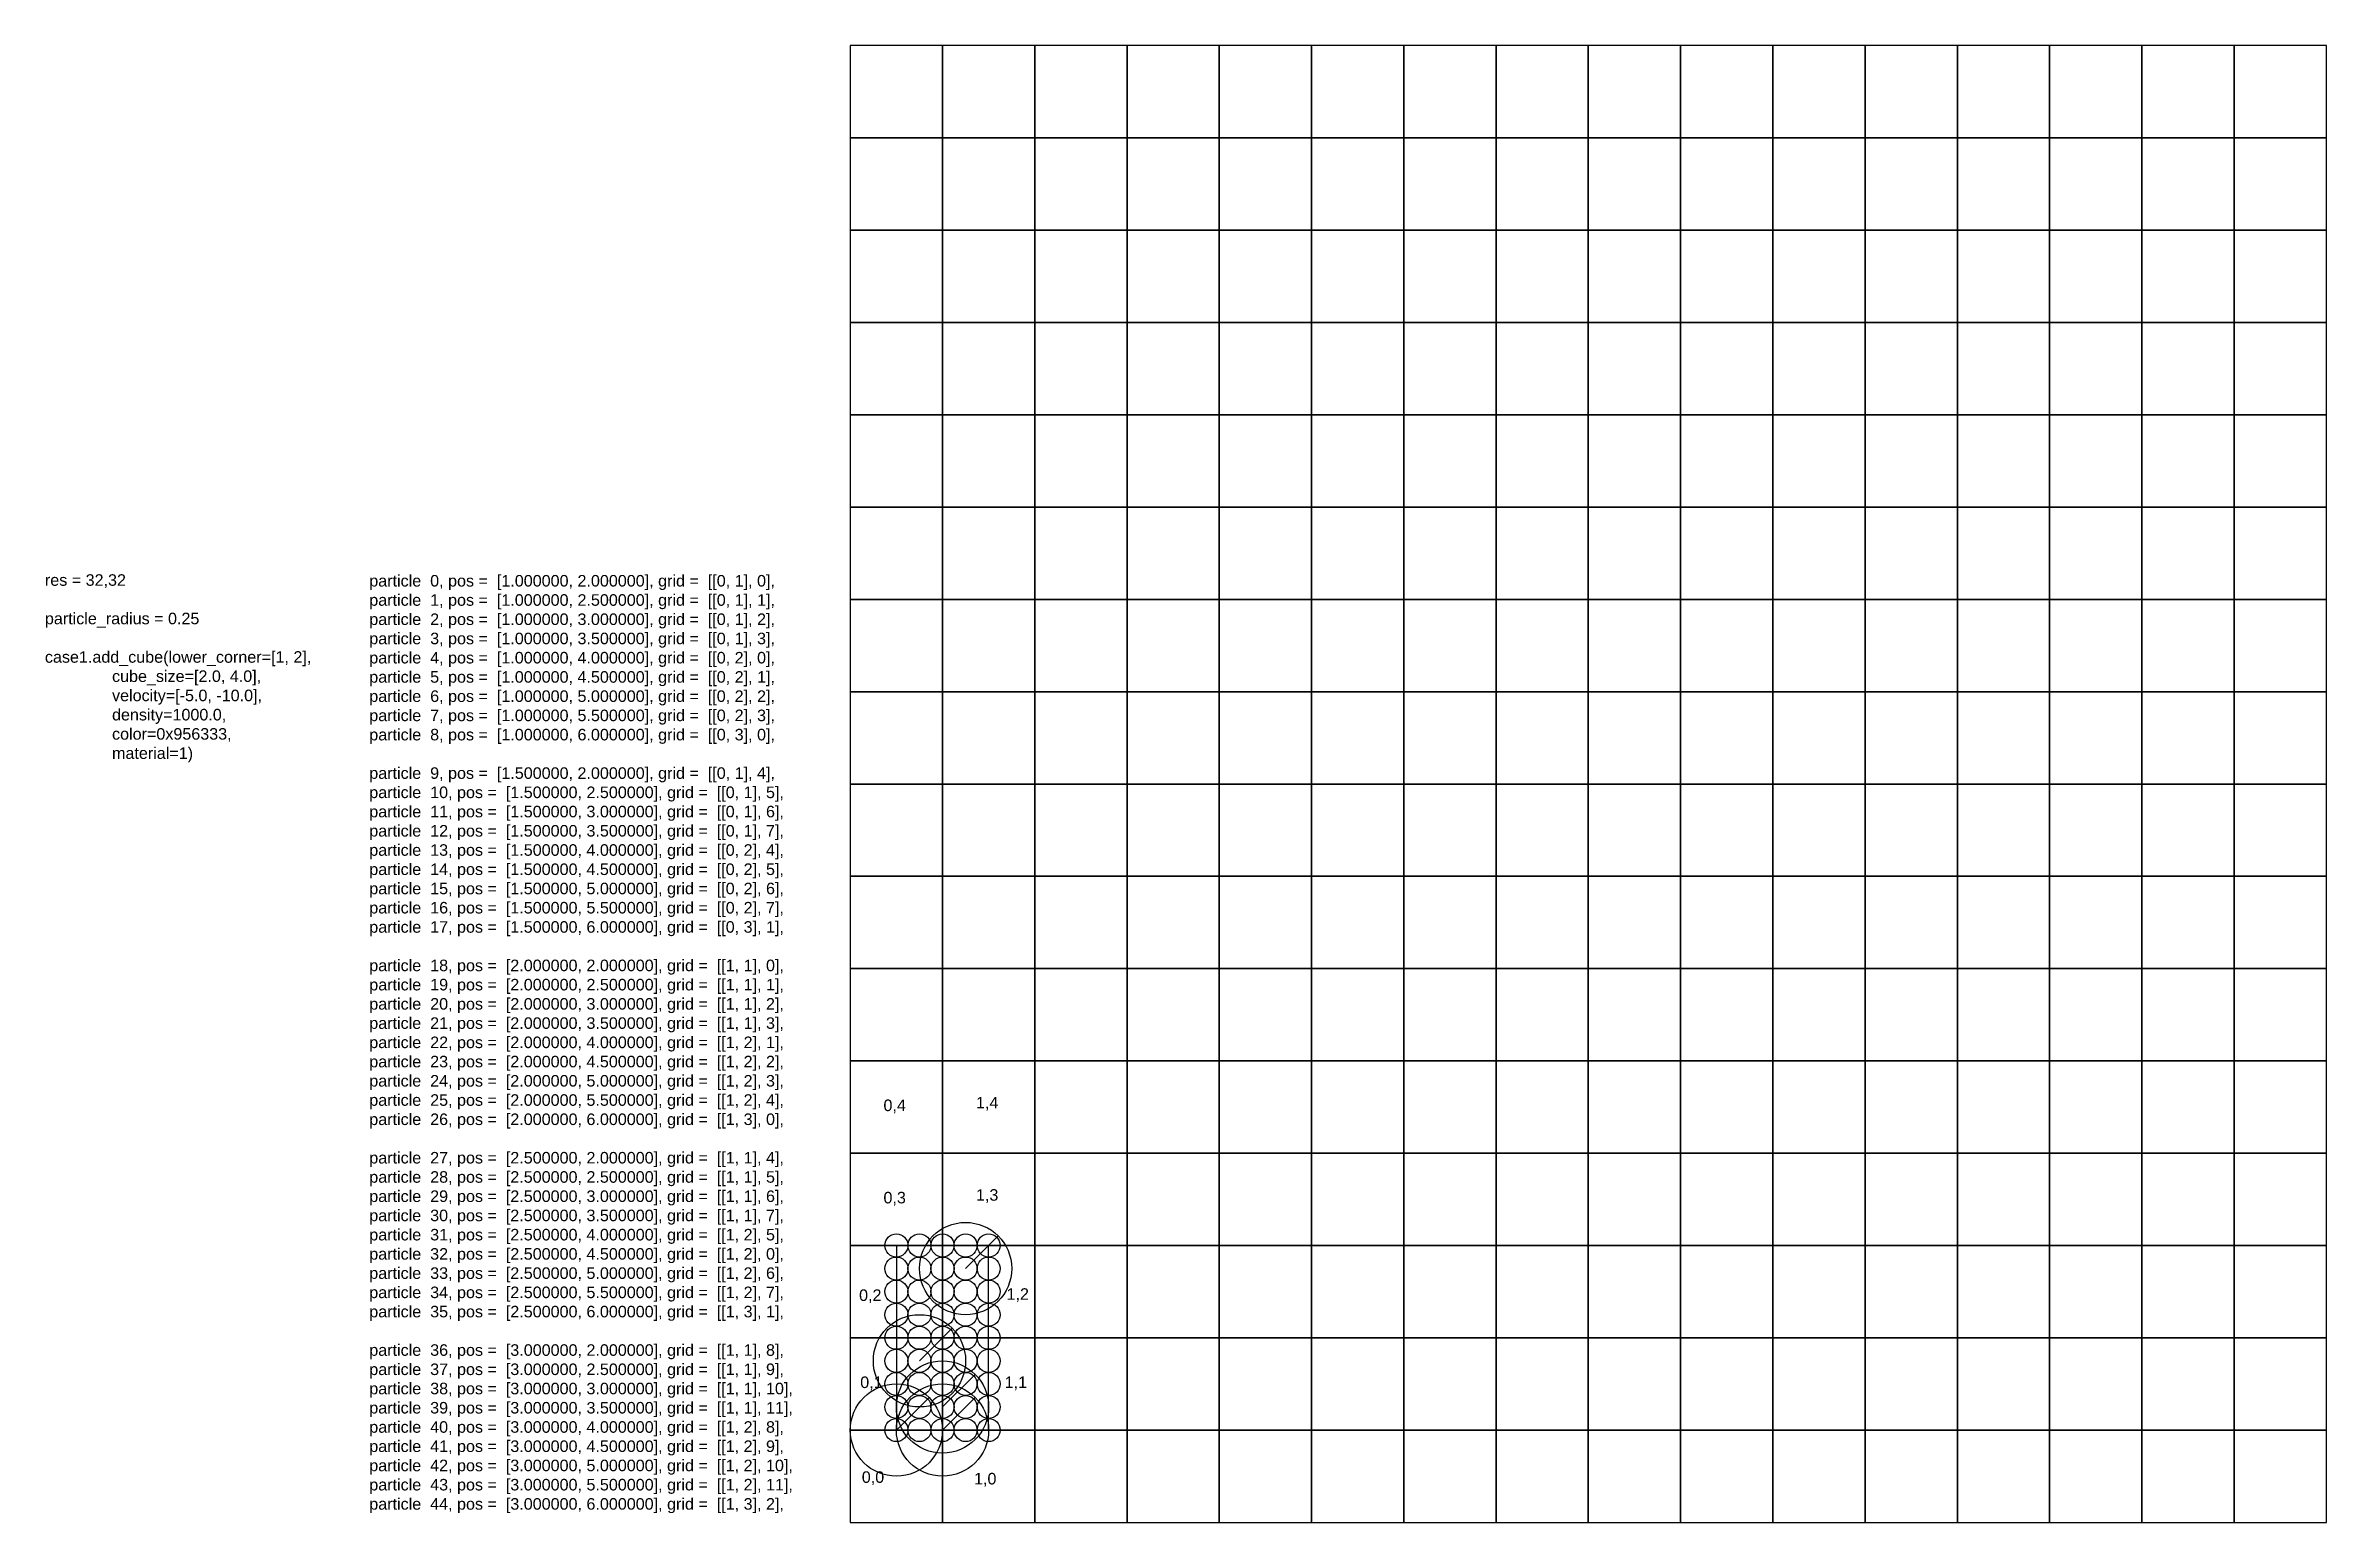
# Model space of a CAD drawing. Header units: millimetres. Extents: x -26 to 82, y 0 to 32.
# Drawn here: x 32.56 to 82, y 0 to 32 of the extents above; entities that cross this region are included whole.
import ezdxf

# ---------------------------------------------------------------- set-up
doc = ezdxf.new("R2010")
doc.units = ezdxf.units.MM
doc.styles.get("Standard").update_dxf_attribs({"font": 'arial.ttf'})

msp = doc.modelspace()

# ---------------------------------------------------------------- texts
at = {"char_height": 0.25, "attachment_point": 1}
for s, insert, width in [('res = 32,32\\P\\Pparticle_radius = 0.25\\P\\Pcase1.add_cube(lower_corner=[1, 2],\\P               cube_size=[2.0, 4.0],\\P               velocity=[-5.0, -10.0],\\P               density=1000.0,\\P               color=0x956333,\\P               material=1)', (32.541, 20.545), 6.0178), ('particle  0, pos =  [1.000000, 2.000000], grid =  [[0, 1], 0], \\Pparticle  1, pos =  [1.000000, 2.500000], grid =  [[0, 1], 1],\\Pparticle  2, pos =  [1.000000, 3.000000], grid =  [[0, 1], 2],\\Pparticle  3, pos =  [1.000000, 3.500000], grid =  [[0, 1], 3],\\Pparticle  4, pos =  [1.000000, 4.000000], grid =  [[0, 2], 0],\\Pparticle  5, pos =  [1.000000, 4.500000], grid =  [[0, 2], 1],\\Pparticle  6, pos =  [1.000000, 5.000000], grid =  [[0, 2], 2],\\Pparticle  7, pos =  [1.000000, 5.500000], grid =  [[0, 2], 3],\\Pparticle  8, pos =  [1.000000, 6.000000], grid =  [[0, 3], 0],\\P\\Pparticle  9, pos =  [1.500000, 2.000000], grid =  [[0, 1], 4],\\Pparticle  10, pos =  [1.500000, 2.500000], grid =  [[0, 1], 5],\\Pparticle  11, pos =  [1.500000, 3.000000], grid =  [[0, 1], 6],\\Pparticle  12, pos =  [1.500000, 3.500000], grid =  [[0, 1], 7],\\Pparticle  13, pos =  [1.500000, 4.000000], grid =  [[0, 2], 4],\\Pparticle  14, pos =  [1.500000, 4.500000], grid =  [[0, 2], 5],\\Pparticle  15, pos =  [1.500000, 5.000000], grid =  [[0, 2], 6],\\Pparticle  16, pos =  [1.500000, 5.500000], grid =  [[0, 2], 7],\\Pparticle  17, pos =  [1.500000, 6.000000], grid =  [[0, 3], 1],\\P\\Pparticle  18, pos =  [2.000000, 2.000000], grid =  [[1, 1], 0],\\Pparticle  19, pos =  [2.000000, 2.500000], grid =  [[1, 1], 1],\\Pparticle  20, pos =  [2.000000, 3.000000], grid =  [[1, 1], 2],\\Pparticle  21, pos =  [2.000000, 3.500000], grid =  [[1, 1], 3],\\Pparticle  22, pos =  [2.000000, 4.000000], grid =  [[1, 2], 1],\\Pparticle  23, pos =  [2.000000, 4.500000], grid =  [[1, 2], 2],\\Pparticle  24, pos =  [2.000000, 5.000000], grid =  [[1, 2], 3],\\Pparticle  25, pos =  [2.000000, 5.500000], grid =  [[1, 2], 4],\\Pparticle  26, pos =  [2.000000, 6.000000], grid =  [[1, 3], 0],\\P\\Pparticle  27, pos =  [2.500000, 2.000000], grid =  [[1, 1], 4],\\Pparticle  28, pos =  [2.500000, 2.500000], grid =  [[1, 1], 5],\\Pparticle  29, pos =  [2.500000, 3.000000], grid =  [[1, 1], 6],\\Pparticle  30, pos =  [2.500000, 3.500000], grid =  [[1, 1], 7],\\Pparticle  31, pos =  [2.500000, 4.000000], grid =  [[1, 2], 5],\\Pparticle  32, pos =  [2.500000, 4.500000], grid =  [[1, 2], 0],\\Pparticle  33, pos =  [2.500000, 5.000000], grid =  [[1, 2], 6], \\Pparticle  34, pos =  [2.500000, 5.500000], grid =  [[1, 2], 7],\\Pparticle  35, pos =  [2.500000, 6.000000], grid =  [[1, 3], 1],\\P\\Pparticle  36, pos =  [3.000000, 2.000000], grid =  [[1, 1], 8],\\Pparticle  37, pos =  [3.000000, 2.500000], grid =  [[1, 1], 9],\\Pparticle  38, pos =  [3.000000, 3.000000], grid =  [[1, 1], 10],\\Pparticle  39, pos =  [3.000000, 3.500000], grid =  [[1, 1], 11],\\Pparticle  40, pos =  [3.000000, 4.000000], grid =  [[1, 2], 8],\\Pparticle  41, pos =  [3.000000, 4.500000], grid =  [[1, 2], 9],\\Pparticle  42, pos =  [3.000000, 5.000000], grid =  [[1, 2], 10],\\Pparticle  43, pos =  [3.000000, 5.500000], grid =  [[1, 2], 11],\\Pparticle  44, pos =  [3.000000, 6.000000], grid =  [[1, 3], 2],', (39.573, 20.529), 9.58626)]:
    msp.add_mtext(s, dxfattribs=dict(at, insert=insert, width=width))
for s, insert in [('0,4', (50.72, 9.162)), ('1,4', (52.725, 9.22)), ('0,3', (50.72, 7.162)), ('1,3', (52.725, 7.22)), ('0,2', (50.191, 5.048)), ('1,2', (53.388, 5.073)), ('0,1', (50.216, 3.161)), ('1,1', (53.346, 3.161)), ('0,0', (50.25, 1.106)), ('1,0', (52.683, 1.072))]:
    msp.add_mtext_dynamic_manual_height_columns(s, width=2, gutter_width=12.5, heights=[0], dxfattribs=dict(at, insert=insert))

# ---------------------------------------------------------------- linework, layer by layer
for p, q in [((52.5, 5.5), (53.207, 6.207)), ((51.5, 3.5), (52.207, 4.207)), ((52, 2.5), (52.707, 3.207)), ((51, 2), (51.707, 2.707)), ((52, 2), (52.707, 2.707))]:
    msp.add_line(p, q)
for points in [[(50, 0), (82, 0), (82, 32), (50, 32)], [(50, 30), (52, 30), (52, 32), (50, 32)], [(52, 30), (54, 30), (54, 32), (52, 32)], [(54, 30), (56, 30), (56, 32), (54, 32)], [(56, 30), (58, 30), (58, 32), (56, 32)], [(58, 30), (60, 30), (60, 32), (58, 32)], [(60, 30), (62, 30), (62, 32), (60, 32)], [(62, 30), (64, 30), (64, 32), (62, 32)], [(64, 30), (66, 30), (66, 32), (64, 32)], [(66, 30), (68, 30), (68, 32), (66, 32)], [(68, 30), (70, 30), (70, 32), (68, 32)], [(70, 30), (72, 30), (72, 32), (70, 32)], [(72, 30), (74, 30), (74, 32), (72, 32)], [(74, 30), (76, 30), (76, 32), (74, 32)], [(76, 30), (78, 30), (78, 32), (76, 32)], [(78, 30), (80, 30), (80, 32), (78, 32)], [(80, 30), (82, 30), (82, 32), (80, 32)], [(50, 28), (52, 28), (52, 30), (50, 30)], [(52, 28), (54, 28), (54, 30), (52, 30)], [(54, 28), (56, 28), (56, 30), (54, 30)], [(56, 28), (58, 28), (58, 30), (56, 30)], [(58, 28), (60, 28), (60, 30), (58, 30)], [(60, 28), (62, 28), (62, 30), (60, 30)], [(62, 28), (64, 28), (64, 30), (62, 30)], [(64, 28), (66, 28), (66, 30), (64, 30)], [(66, 28), (68, 28), (68, 30), (66, 30)], [(68, 28), (70, 28), (70, 30), (68, 30)], [(70, 28), (72, 28), (72, 30), (70, 30)], [(72, 28), (74, 28), (74, 30), (72, 30)], [(74, 28), (76, 28), (76, 30), (74, 30)], [(76, 28), (78, 28), (78, 30), (76, 30)], [(78, 28), (80, 28), (80, 30), (78, 30)], [(80, 28), (82, 28), (82, 30), (80, 30)], [(50, 26), (52, 26), (52, 28), (50, 28)], [(52, 26), (54, 26), (54, 28), (52, 28)], [(54, 26), (56, 26), (56, 28), (54, 28)], [(56, 26), (58, 26), (58, 28), (56, 28)], [(58, 26), (60, 26), (60, 28), (58, 28)], [(60, 26), (62, 26), (62, 28), (60, 28)], [(62, 26), (64, 26), (64, 28), (62, 28)], [(64, 26), (66, 26), (66, 28), (64, 28)], [(66, 26), (68, 26), (68, 28), (66, 28)], [(68, 26), (70, 26), (70, 28), (68, 28)], [(70, 26), (72, 26), (72, 28), (70, 28)], [(72, 26), (74, 26), (74, 28), (72, 28)], [(74, 26), (76, 26), (76, 28), (74, 28)], [(76, 26), (78, 26), (78, 28), (76, 28)], [(78, 26), (80, 26), (80, 28), (78, 28)], [(80, 26), (82, 26), (82, 28), (80, 28)], [(50, 24), (52, 24), (52, 26), (50, 26)], [(52, 24), (54, 24), (54, 26), (52, 26)], [(54, 24), (56, 24), (56, 26), (54, 26)], [(56, 24), (58, 24), (58, 26), (56, 26)], [(58, 24), (60, 24), (60, 26), (58, 26)], [(60, 24), (62, 24), (62, 26), (60, 26)], [(62, 24), (64, 24), (64, 26), (62, 26)], [(64, 24), (66, 24), (66, 26), (64, 26)], [(66, 24), (68, 24), (68, 26), (66, 26)], [(68, 24), (70, 24), (70, 26), (68, 26)], [(70, 24), (72, 24), (72, 26), (70, 26)], [(72, 24), (74, 24), (74, 26), (72, 26)], [(74, 24), (76, 24), (76, 26), (74, 26)], [(76, 24), (78, 24), (78, 26), (76, 26)], [(78, 24), (80, 24), (80, 26), (78, 26)], [(80, 24), (82, 24), (82, 26), (80, 26)], [(50, 22), (52, 22), (52, 24), (50, 24)], [(52, 22), (54, 22), (54, 24), (52, 24)], [(54, 22), (56, 22), (56, 24), (54, 24)], [(56, 22), (58, 22), (58, 24), (56, 24)], [(58, 22), (60, 22), (60, 24), (58, 24)], [(60, 22), (62, 22), (62, 24), (60, 24)], [(62, 22), (64, 22), (64, 24), (62, 24)], [(64, 22), (66, 22), (66, 24), (64, 24)], [(66, 22), (68, 22), (68, 24), (66, 24)], [(68, 22), (70, 22), (70, 24), (68, 24)], [(70, 22), (72, 22), (72, 24), (70, 24)], [(72, 22), (74, 22), (74, 24), (72, 24)], [(74, 22), (76, 22), (76, 24), (74, 24)], [(76, 22), (78, 22), (78, 24), (76, 24)], [(78, 22), (80, 22), (80, 24), (78, 24)], [(80, 22), (82, 22), (82, 24), (80, 24)], [(50, 20), (52, 20), (52, 22), (50, 22)], [(52, 20), (54, 20), (54, 22), (52, 22)], [(54, 20), (56, 20), (56, 22), (54, 22)], [(56, 20), (58, 20), (58, 22), (56, 22)], [(58, 20), (60, 20), (60, 22), (58, 22)], [(60, 20), (62, 20), (62, 22), (60, 22)], [(62, 20), (64, 20), (64, 22), (62, 22)], [(64, 20), (66, 20), (66, 22), (64, 22)], [(66, 20), (68, 20), (68, 22), (66, 22)], [(68, 20), (70, 20), (70, 22), (68, 22)], [(70, 20), (72, 20), (72, 22), (70, 22)], [(72, 20), (74, 20), (74, 22), (72, 22)], [(74, 20), (76, 20), (76, 22), (74, 22)], [(76, 20), (78, 20), (78, 22), (76, 22)], [(78, 20), (80, 20), (80, 22), (78, 22)], [(80, 20), (82, 20), (82, 22), (80, 22)], [(50, 18), (52, 18), (52, 20), (50, 20)], [(52, 18), (54, 18), (54, 20), (52, 20)], [(54, 18), (56, 18), (56, 20), (54, 20)], [(56, 18), (58, 18), (58, 20), (56, 20)], [(58, 18), (60, 18), (60, 20), (58, 20)], [(60, 18), (62, 18), (62, 20), (60, 20)], [(62, 18), (64, 18), (64, 20), (62, 20)], [(64, 18), (66, 18), (66, 20), (64, 20)], [(66, 18), (68, 18), (68, 20), (66, 20)], [(68, 18), (70, 18), (70, 20), (68, 20)], [(70, 18), (72, 18), (72, 20), (70, 20)], [(72, 18), (74, 18), (74, 20), (72, 20)], [(74, 18), (76, 18), (76, 20), (74, 20)], [(76, 18), (78, 18), (78, 20), (76, 20)], [(78, 18), (80, 18), (80, 20), (78, 20)], [(80, 18), (82, 18), (82, 20), (80, 20)], [(50, 16), (52, 16), (52, 18), (50, 18)], [(52, 16), (54, 16), (54, 18), (52, 18)], [(54, 16), (56, 16), (56, 18), (54, 18)], [(56, 16), (58, 16), (58, 18), (56, 18)], [(58, 16), (60, 16), (60, 18), (58, 18)], [(60, 16), (62, 16), (62, 18), (60, 18)], [(62, 16), (64, 16), (64, 18), (62, 18)], [(64, 16), (66, 16), (66, 18), (64, 18)], [(66, 16), (68, 16), (68, 18), (66, 18)], [(68, 16), (70, 16), (70, 18), (68, 18)], [(70, 16), (72, 16), (72, 18), (70, 18)], [(72, 16), (74, 16), (74, 18), (72, 18)], [(74, 16), (76, 16), (76, 18), (74, 18)], [(76, 16), (78, 16), (78, 18), (76, 18)], [(78, 16), (80, 16), (80, 18), (78, 18)], [(80, 16), (82, 16), (82, 18), (80, 18)], [(50, 14), (52, 14), (52, 16), (50, 16)], [(52, 14), (54, 14), (54, 16), (52, 16)], [(54, 14), (56, 14), (56, 16), (54, 16)], [(56, 14), (58, 14), (58, 16), (56, 16)], [(58, 14), (60, 14), (60, 16), (58, 16)], [(60, 14), (62, 14), (62, 16), (60, 16)], [(62, 14), (64, 14), (64, 16), (62, 16)], [(64, 14), (66, 14), (66, 16), (64, 16)], [(66, 14), (68, 14), (68, 16), (66, 16)], [(68, 14), (70, 14), (70, 16), (68, 16)], [(70, 14), (72, 14), (72, 16), (70, 16)], [(72, 14), (74, 14), (74, 16), (72, 16)], [(74, 14), (76, 14), (76, 16), (74, 16)], [(76, 14), (78, 14), (78, 16), (76, 16)], [(78, 14), (80, 14), (80, 16), (78, 16)], [(80, 14), (82, 14), (82, 16), (80, 16)], [(50, 12), (52, 12), (52, 14), (50, 14)], [(52, 12), (54, 12), (54, 14), (52, 14)], [(54, 12), (56, 12), (56, 14), (54, 14)], [(56, 12), (58, 12), (58, 14), (56, 14)], [(58, 12), (60, 12), (60, 14), (58, 14)], [(60, 12), (62, 12), (62, 14), (60, 14)], [(62, 12), (64, 12), (64, 14), (62, 14)], [(64, 12), (66, 12), (66, 14), (64, 14)], [(66, 12), (68, 12), (68, 14), (66, 14)], [(68, 12), (70, 12), (70, 14), (68, 14)], [(70, 12), (72, 12), (72, 14), (70, 14)], [(72, 12), (74, 12), (74, 14), (72, 14)], [(74, 12), (76, 12), (76, 14), (74, 14)], [(76, 12), (78, 12), (78, 14), (76, 14)], [(78, 12), (80, 12), (80, 14), (78, 14)], [(80, 12), (82, 12), (82, 14), (80, 14)], [(50, 10), (52, 10), (52, 12), (50, 12)], [(52, 10), (54, 10), (54, 12), (52, 12)], [(54, 10), (56, 10), (56, 12), (54, 12)], [(56, 10), (58, 10), (58, 12), (56, 12)], [(58, 10), (60, 10), (60, 12), (58, 12)], [(60, 10), (62, 10), (62, 12), (60, 12)], [(62, 10), (64, 10), (64, 12), (62, 12)], [(64, 10), (66, 10), (66, 12), (64, 12)], [(66, 10), (68, 10), (68, 12), (66, 12)], [(68, 10), (70, 10), (70, 12), (68, 12)], [(70, 10), (72, 10), (72, 12), (70, 12)], [(72, 10), (74, 10), (74, 12), (72, 12)], [(74, 10), (76, 10), (76, 12), (74, 12)], [(76, 10), (78, 10), (78, 12), (76, 12)], [(78, 10), (80, 10), (80, 12), (78, 12)], [(80, 10), (82, 10), (82, 12), (80, 12)], [(50, 8), (52, 8), (52, 10), (50, 10)], [(52, 8), (54, 8), (54, 10), (52, 10)], [(54, 8), (56, 8), (56, 10), (54, 10)], [(56, 8), (58, 8), (58, 10), (56, 10)], [(58, 8), (60, 8), (60, 10), (58, 10)], [(60, 8), (62, 8), (62, 10), (60, 10)], [(62, 8), (64, 8), (64, 10), (62, 10)], [(64, 8), (66, 8), (66, 10), (64, 10)], [(66, 8), (68, 8), (68, 10), (66, 10)], [(68, 8), (70, 8), (70, 10), (68, 10)], [(70, 8), (72, 8), (72, 10), (70, 10)], [(72, 8), (74, 8), (74, 10), (72, 10)], [(74, 8), (76, 8), (76, 10), (74, 10)], [(76, 8), (78, 8), (78, 10), (76, 10)], [(78, 8), (80, 8), (80, 10), (78, 10)], [(80, 8), (82, 8), (82, 10), (80, 10)], [(54, 6), (56, 6), (56, 8), (54, 8)], [(56, 6), (58, 6), (58, 8), (56, 8)], [(58, 6), (60, 6), (60, 8), (58, 8)], [(60, 6), (62, 6), (62, 8), (60, 8)], [(62, 6), (64, 6), (64, 8), (62, 8)], [(64, 6), (66, 6), (66, 8), (64, 8)], [(66, 6), (68, 6), (68, 8), (66, 8)], [(68, 6), (70, 6), (70, 8), (68, 8)], [(70, 6), (72, 6), (72, 8), (70, 8)], [(72, 6), (74, 6), (74, 8), (72, 8)], [(74, 6), (76, 6), (76, 8), (74, 8)], [(76, 6), (78, 6), (78, 8), (76, 8)], [(78, 6), (80, 6), (80, 8), (78, 8)], [(80, 6), (82, 6), (82, 8), (80, 8)], [(54, 4), (56, 4), (56, 6), (54, 6)], [(56, 4), (58, 4), (58, 6), (56, 6)], [(58, 4), (60, 4), (60, 6), (58, 6)], [(60, 4), (62, 4), (62, 6), (60, 6)], [(62, 4), (64, 4), (64, 6), (62, 6)], [(64, 4), (66, 4), (66, 6), (64, 6)], [(66, 4), (68, 4), (68, 6), (66, 6)], [(68, 4), (70, 4), (70, 6), (68, 6)], [(70, 4), (72, 4), (72, 6), (70, 6)], [(72, 4), (74, 4), (74, 6), (72, 6)], [(74, 4), (76, 4), (76, 6), (74, 6)], [(76, 4), (78, 4), (78, 6), (76, 6)], [(78, 4), (80, 4), (80, 6), (78, 6)], [(80, 4), (82, 4), (82, 6), (80, 6)], [(54, 2), (56, 2), (56, 4), (54, 4)], [(56, 2), (58, 2), (58, 4), (56, 4)], [(58, 2), (60, 2), (60, 4), (58, 4)], [(60, 2), (62, 2), (62, 4), (60, 4)], [(62, 2), (64, 2), (64, 4), (62, 4)], [(64, 2), (66, 2), (66, 4), (64, 4)], [(66, 2), (68, 2), (68, 4), (66, 4)], [(68, 2), (70, 2), (70, 4), (68, 4)], [(70, 2), (72, 2), (72, 4), (70, 4)], [(72, 2), (74, 2), (74, 4), (72, 4)], [(74, 2), (76, 2), (76, 4), (74, 4)], [(76, 2), (78, 2), (78, 4), (76, 4)], [(78, 2), (80, 2), (80, 4), (78, 4)], [(80, 2), (82, 2), (82, 4), (80, 4)], [(50, 0), (52, 0), (52, 2), (50, 2)], [(52, 0), (54, 0), (54, 2), (52, 2)], [(54, 0), (56, 0), (56, 2), (54, 2)], [(56, 0), (58, 0), (58, 2), (56, 2)], [(58, 0), (60, 0), (60, 2), (58, 2)], [(60, 0), (62, 0), (62, 2), (60, 2)], [(62, 0), (64, 0), (64, 2), (62, 2)], [(64, 0), (66, 0), (66, 2), (64, 2)], [(66, 0), (68, 0), (68, 2), (66, 2)], [(68, 0), (70, 0), (70, 2), (68, 2)], [(70, 0), (72, 0), (72, 2), (70, 2)], [(72, 0), (74, 0), (74, 2), (72, 2)], [(74, 0), (76, 0), (76, 2), (74, 2)], [(76, 0), (78, 0), (78, 2), (76, 2)], [(78, 0), (80, 0), (80, 2), (78, 2)], [(80, 0), (82, 0), (82, 2), (80, 2)]]:
    msp.add_lwpolyline(points, close=True)
at = {"color": 4}
msp.add_lwpolyline([(50, 6), (52, 6), (52, 8), (50, 8)], close=True, dxfattribs=at)
at = {"color": 6}
msp.add_lwpolyline([(52, 6), (54, 6), (54, 8), (52, 8)], close=True, dxfattribs=at)
at = {"color": 3}
msp.add_lwpolyline([(50, 4), (52, 4), (52, 6), (50, 6)], close=True, dxfattribs=at)
at = {"lineweight": 30}
msp.add_lwpolyline([(51, 2), (53, 2), (53, 6), (51, 6)], close=True, dxfattribs=at)
at = {"color": 215, "true_color": 0xa953a0}
msp.add_lwpolyline([(52, 4), (54, 4), (54, 6), (52, 6)], close=True, dxfattribs=at)
at = {"color": 2}
msp.add_lwpolyline([(50, 2), (52, 2), (52, 4), (50, 4)], close=True, dxfattribs=at)
at = {"color": 32, "true_color": 0xcd6928}
msp.add_lwpolyline([(52, 2), (54, 2), (54, 4), (52, 4)], close=True, dxfattribs=at)
for centre in [(52.5, 5.5), (51.5, 3.5), (52, 2.5), (51, 2), (52, 2)]:
    msp.add_circle(centre, 1)
at = {"color": 4}
for centre in [(51, 6), (51.5, 6)]:
    msp.add_circle(centre, 0.25, dxfattribs=at)
at = {"color": 6}
for centre in [(52, 6), (52.5, 6), (53, 6)]:
    msp.add_circle(centre, 0.25, dxfattribs=at)
at = {"color": 3}
for centre in [(51, 5.5), (51.5, 5.5), (51, 5), (51.5, 5), (51, 4.5), (51.5, 4.5), (51, 4), (51.5, 4)]:
    msp.add_circle(centre, 0.25, dxfattribs=at)
at = {"color": 215, "true_color": 0xa953a0}
for centre in [(52, 5.5), (52.5, 5.5), (53, 5.5), (52, 5), (52.5, 5), (53, 5), (52, 4.5), (52.5, 4.5), (53, 4.5), (52, 4), (52.5, 4), (53, 4)]:
    msp.add_circle(centre, 0.25, dxfattribs=at)
at = {"color": 2}
for centre in [(51, 3.5), (51.5, 3.5), (51, 3), (51.5, 3), (51, 2.5), (51.5, 2.5), (51, 2), (51.5, 2)]:
    msp.add_circle(centre, 0.25, dxfattribs=at)
at = {"color": 32, "true_color": 0xcd6928}
for centre in [(52, 3.5), (52.5, 3.5), (53, 3.5), (52, 3), (52.5, 3), (53, 3), (52, 2.5), (52.5, 2.5), (53, 2.5), (52, 2), (52.5, 2), (53, 2)]:
    msp.add_circle(centre, 0.25, dxfattribs=at)

msp.set_redraw_order([(e.dxf.handle, doc.entitydb.next_handle()) for e in msp.query("TEXT MTEXT ATTDEF DIMENSION ARC_DIMENSION")])  # texts and dimensions are drawn at this point

doc.saveas('drawing.dxf')
